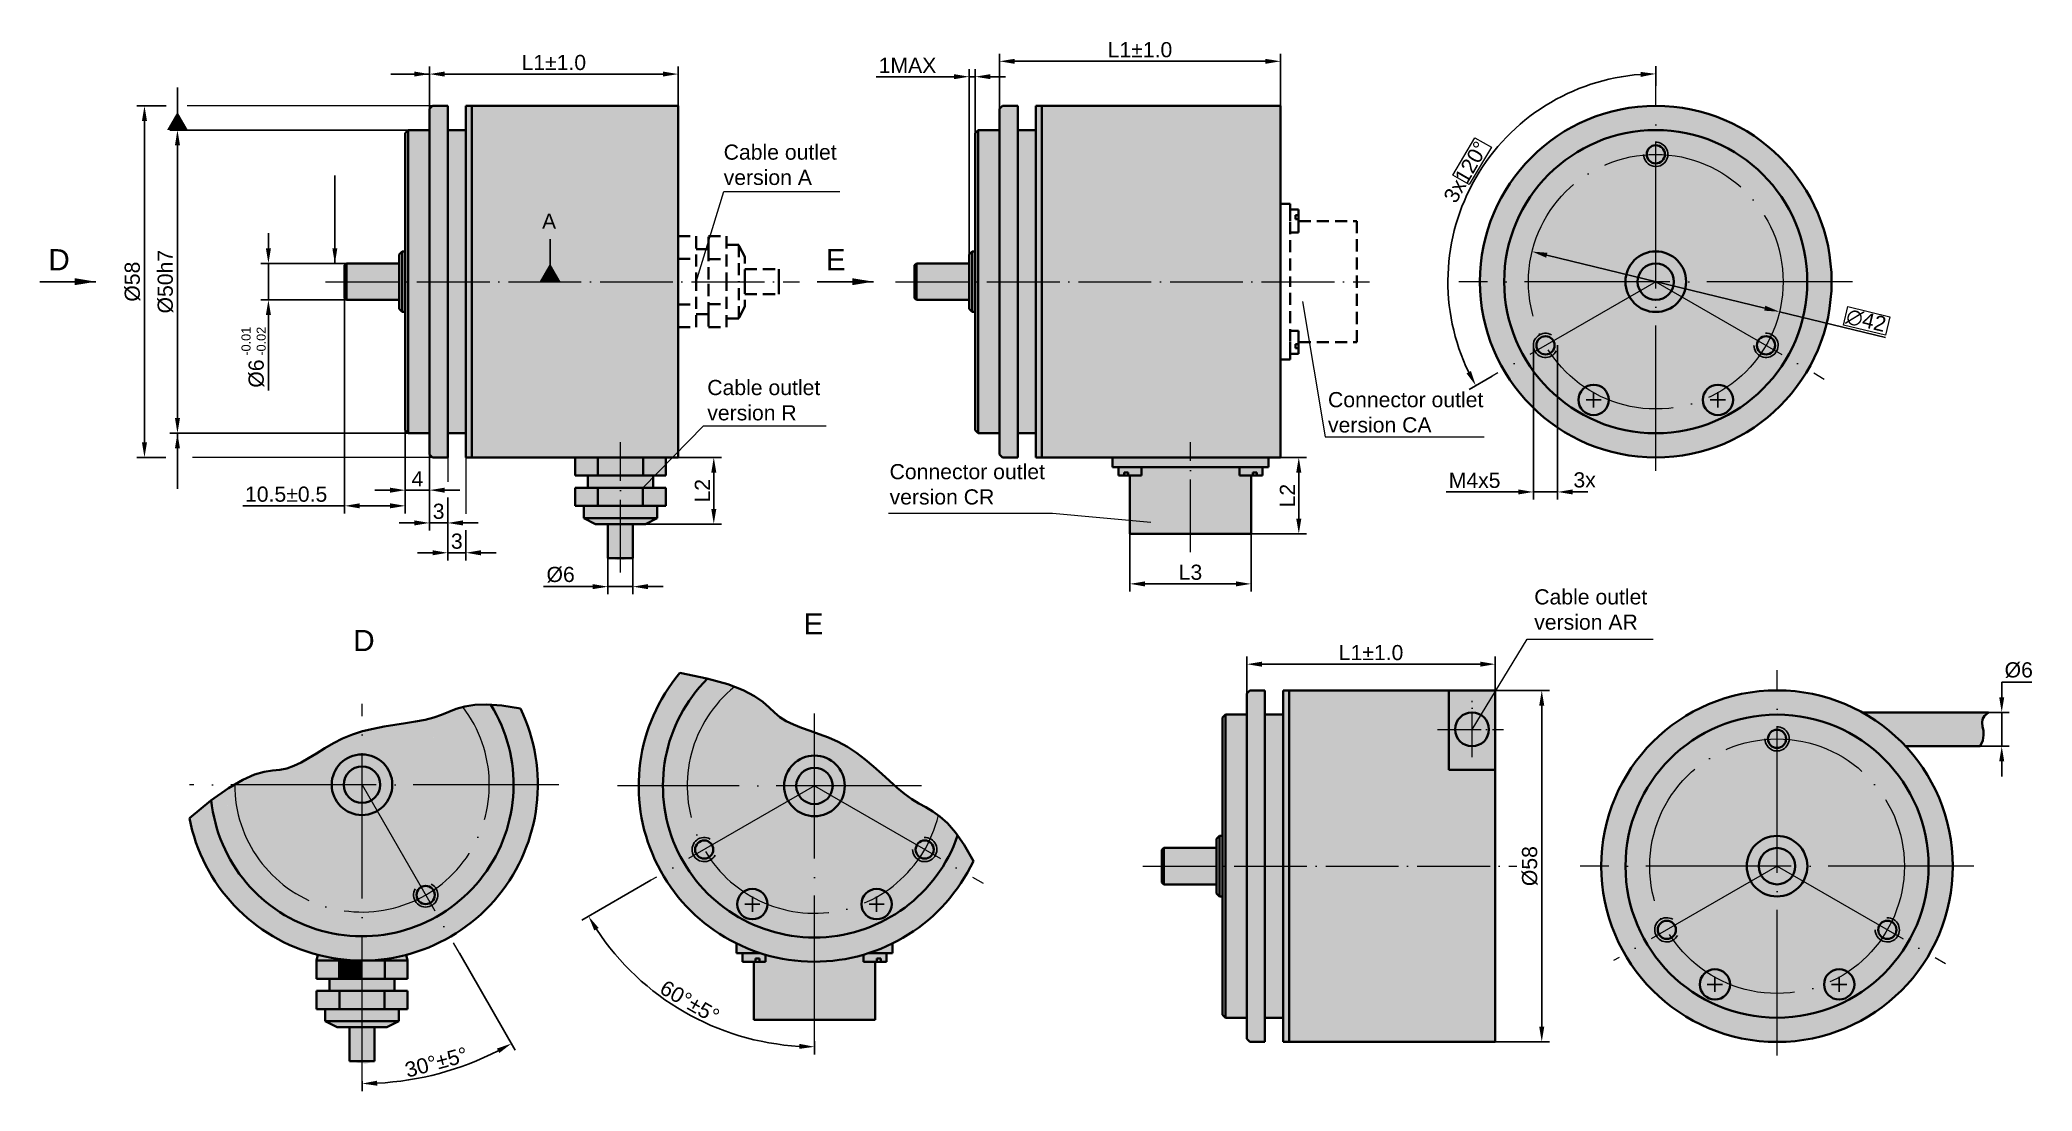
# Model space of a CAD drawing. Header units: millimetres. Extents: x -155 to 174, y 415 to 588.
import ezdxf

# ---------------------------------------------------------------- set-up
doc = ezdxf.new("R2010")
doc.units = ezdxf.units.MM
doc.linetypes.add('ACAD_ISO04W100', pattern=[30, 24, -3, 0, -3])
doc.linetypes.add('JIS_02_2.0', pattern=[3, 2, -1])
for name, color, linetype, lineweight in [('asys', 7, 'ACAD_ISO04W100', 20), ('konturas', 7, 'Continuous', 40), ('matmenys', 7, 'Continuous', 20), ('pl. linija', 7, 'Continuous', 25)]:
    doc.layers.add(name, color=color, linetype=linetype, lineweight=lineweight)
doc.styles.get("Standard").update_dxf_attribs({"font": 'arial.ttf', "height": 2.5})
doc.dimstyles.new('ISO-25', dxfattribs={"dimtxt": 3.5, "dimasz": 4, "dimexe": 1.25, "dimexo": 0, "dimtad": 1, "dimlfac": 0.25, "dimdsep": 46, "dimtxsty": 'Standard', "dimcen": 2.5, "dimadec": 0, "dimazin": 0, "dimtfac": 1, "dimtmove": 0, "dimatfit": 2, "dimfxl": 1.25, "dimarcsym": 0})

msp = doc.modelspace()

# ---------------------------------------------------------------- texts
at = {"layer": 'matmenys', "attachment_point": 1}
for s, width, insert, char_height in [('Cable outlet version A', 24.49086, (-41.996, 570.97), 2.5), ('D', 4.83995, (-153.392, 553.718), 3.5), ('E', 4.83995, (-25.146, 553.718), 3.5), ('Cable outlet version R', 24.49086, (-44.701, 532.139), 2.5), ('Connector outlet version CA', 27.34682, (57.689, 530.142), 2.5), ('Connector outlet version CR', 27.34682, (-14.627, 518.264), 2.5), ('3x', 3.89849, (98.168, 516.902), 2.5), ('Cable outlet version AR', 24.49086, (91.71, 497.607), 2.5), ('E', 4.83995, (-28.811, 493.65), 3.5), ('D', 4.83995, (-103.098, 490.908), 3.5)]:
    msp.add_mtext_dynamic_manual_height_columns(s, width=width, gutter_width=12.5, heights=[0], dxfattribs=dict(at, insert=insert, char_height=char_height))
at = {"layer": 'matmenys', "insert": (-71.959, 559.567), "char_height": 2.5, "attachment_point": 1}
msp.add_mtext('A', dxfattribs=at)
at = {"layer": 'matmenys', "insert": (-121.539, 536.138), "char_height": 1.5, "attachment_point": 1, "rotation": 90}
msp.add_mtext_dynamic_manual_height_columns('-0.01\\P-0.02', width=5.54766, gutter_width=12.5, heights=[0], dxfattribs=at)

# ---------------------------------------------------------------- blocks, each defined once
blk = doc.blocks.new('*D143')
at = {"layer": 'Defpoints', "color": 0, "transparency": 16777216}
for p in [(-90.52, 582.59), (-90.52, 576.85), (-49.52, 577.35)]:
    blk.add_point(p, dxfattribs=at)
at = {"layer": 'matmenys', "color": 0, "lineweight": -2, "transparency": 16777216}
for p, q in [((-90.52, 576.85), (-90.52, 583.84)), ((-52.02, 582.59), (-88.02, 582.59)), ((-49.52, 577.35), (-49.52, 583.84))]:
    blk.add_line(p, q, dxfattribs=at)
at = {"layer": 'matmenys', "color": 0, "transparency": 16777216}
for points in [[(-88.02, 583.01), (-88.02, 582.18), (-90.52, 582.59)], [(-52.02, 583.01), (-52.02, 582.18), (-49.52, 582.59)]]:
    blk.add_solid(points, dxfattribs=at)
at = {"layer": 'matmenys', "color": 0, "transparency": 16777216, "insert": (-70.02, 584.49), "char_height": 2.5, "attachment_point": 5}
blk.add_mtext('L1%%P1.0', dxfattribs=at)
blk = doc.blocks.new('*D144')
at = {"layer": 'Defpoints', "color": 0, "transparency": 16777216}
for p in [(-104.22, 551.35), (-117.09, 545.35), (-104.22, 545.35)]:
    blk.add_point(p, dxfattribs=at)
at = {"layer": 'matmenys', "color": 0, "lineweight": -2, "transparency": 16777216}
for p, q in [((-117.09, 553.85), (-117.09, 556.35)), ((-104.22, 551.35), (-118.34, 551.35)), ((-117.09, 551.35), (-117.09, 545.35)), ((-104.22, 545.35), (-118.34, 545.35)), ((-117.09, 542.85), (-117.09, 530.39))]:
    blk.add_line(p, q, dxfattribs=at)
at = {"layer": 'matmenys', "color": 0, "transparency": 16777216}
for points in [[(-117.51, 553.85), (-116.68, 553.85), (-117.09, 551.35)], [(-117.51, 542.85), (-116.68, 542.85), (-117.09, 545.35)]]:
    blk.add_solid(points, dxfattribs=at)
at = {"layer": 'matmenys', "color": 0, "transparency": 16777216, "insert": (-119.07, 533.19), "char_height": 2.5, "attachment_point": 5, "rotation": 90}
blk.add_mtext('%%C6', dxfattribs=at)
blk = doc.blocks.new('*D145')
at = {"layer": 'Defpoints', "color": 0, "transparency": 16777216}
for p in [(-94.02, 573.35), (-132.1, 523.35), (-94.02, 523.35)]:
    blk.add_point(p, dxfattribs=at)
at = {"layer": 'matmenys', "color": 0, "lineweight": -2, "transparency": 16777216}
for p, q in [((-94.02, 573.35), (-133.35, 573.35)), ((-132.1, 570.85), (-132.1, 525.85)), ((-94.02, 523.35), (-133.35, 523.35))]:
    blk.add_line(p, q, dxfattribs=at)
at = {"layer": 'matmenys', "color": 0, "transparency": 16777216}
for points in [[(-132.51, 570.85), (-131.68, 570.85), (-132.1, 573.35)], [(-132.51, 525.85), (-131.68, 525.85), (-132.1, 523.35)]]:
    blk.add_solid(points, dxfattribs=at)
at = {"layer": 'matmenys', "color": 0, "transparency": 16777216, "insert": (-134.07, 548.35), "char_height": 2.5, "attachment_point": 5, "rotation": 90}
blk.add_mtext('%%C50h7', dxfattribs=at)
blk = doc.blocks.new('*D146')
at = {"layer": 'Defpoints', "color": 0, "transparency": 16777216}
for p in [(-133.98, 577.35), (-137.54, 519.35), (-134.02, 519.35)]:
    blk.add_point(p, dxfattribs=at)
at = {"layer": 'matmenys', "color": 0, "lineweight": -2, "transparency": 16777216}
for p, q in [((-133.98, 577.35), (-138.79, 577.35)), ((-137.54, 574.85), (-137.54, 521.85)), ((-134.02, 519.35), (-138.79, 519.35))]:
    blk.add_line(p, q, dxfattribs=at)
at = {"layer": 'matmenys', "color": 0, "transparency": 16777216}
for points in [[(-137.95, 574.85), (-137.12, 574.85), (-137.54, 577.35)], [(-137.95, 521.85), (-137.12, 521.85), (-137.54, 519.35)]]:
    blk.add_solid(points, dxfattribs=at)
at = {"layer": 'matmenys', "color": 0, "transparency": 16777216, "insert": (-139.51, 548.35), "char_height": 2.5, "attachment_point": 5, "rotation": 90}
blk.add_mtext('%%C58', dxfattribs=at)
blk = doc.blocks.new('*D147')
at = {"layer": 'Defpoints', "color": 0, "transparency": 16777216}
for p in [(-104.52, 545.65), (-94.52, 523.85), (-94.52, 511.37)]:
    blk.add_point(p, dxfattribs=at)
at = {"layer": 'matmenys', "color": 0, "lineweight": -2, "transparency": 16777216}
for p, q in [((-104.52, 545.65), (-104.52, 510.12)), ((-94.52, 523.85), (-94.52, 510.12)), ((-104.52, 511.37), (-121.32, 511.37)), ((-97.02, 511.37), (-102.02, 511.37))]:
    blk.add_line(p, q, dxfattribs=at)
at = {"layer": 'matmenys', "color": 0, "transparency": 16777216}
for points in [[(-102.02, 511.79), (-102.02, 510.96), (-104.52, 511.37)], [(-97.02, 511.79), (-97.02, 510.96), (-94.52, 511.37)]]:
    blk.add_solid(points, dxfattribs=at)
at = {"layer": 'matmenys', "color": 0, "transparency": 16777216, "insert": (-114.17, 513.28), "char_height": 2.5, "attachment_point": 5}
blk.add_mtext('10.5%%P0.5', dxfattribs=at)
blk = doc.blocks.new('*D148')
at = {"layer": 'Defpoints', "color": 0, "transparency": 16777216}
for p in [(-94.52, 523.85), (-90.52, 523.35), (-90.52, 513.96)]:
    blk.add_point(p, dxfattribs=at)
at = {"layer": 'matmenys', "color": 0, "lineweight": -2, "transparency": 16777216}
for p, q in [((-94.52, 523.85), (-94.52, 512.71)), ((-90.52, 523.35), (-90.52, 512.71)), ((-97.02, 513.96), (-99.52, 513.96)), ((-94.52, 513.96), (-90.52, 513.96)), ((-88.02, 513.96), (-85.52, 513.96))]:
    blk.add_line(p, q, dxfattribs=at)
at = {"layer": 'matmenys', "color": 0, "transparency": 16777216}
for points in [[(-97.02, 514.37), (-97.02, 513.54), (-94.52, 513.96)], [(-88.02, 514.37), (-88.02, 513.54), (-90.52, 513.96)]]:
    blk.add_solid(points, dxfattribs=at)
at = {"layer": 'matmenys', "color": 0, "transparency": 16777216, "insert": (-92.52, 515.83), "char_height": 2.5, "attachment_point": 5}
blk.add_mtext('4', dxfattribs=at)
blk = doc.blocks.new('*D149')
at = {"layer": 'Defpoints', "color": 0, "transparency": 16777216}
for p in [(-90.52, 520.4), (-87.52, 512.74), (-87.52, 508.55)]:
    blk.add_point(p, dxfattribs=at)
at = {"layer": 'matmenys', "color": 0, "lineweight": -2, "transparency": 16777216}
for p, q in [((-90.52, 520.4), (-90.52, 507.3)), ((-87.52, 512.74), (-87.52, 507.3)), ((-93.02, 508.55), (-95.52, 508.55)), ((-90.52, 508.55), (-87.52, 508.55)), ((-85.02, 508.55), (-82.52, 508.55))]:
    blk.add_line(p, q, dxfattribs=at)
at = {"layer": 'matmenys', "color": 0, "transparency": 16777216}
for points in [[(-93.02, 508.97), (-93.02, 508.14), (-90.52, 508.55)], [(-85.02, 508.97), (-85.02, 508.14), (-87.52, 508.55)]]:
    blk.add_solid(points, dxfattribs=at)
at = {"layer": 'matmenys', "color": 0, "transparency": 16777216, "insert": (-89.02, 510.46), "char_height": 2.5, "attachment_point": 5}
blk.add_mtext('3', dxfattribs=at)
blk = doc.blocks.new('*D150')
at = {"layer": 'Defpoints', "color": 0, "transparency": 16777216}
for p in [(-87.52, 512.74), (-84.52, 507.37), (-84.52, 503.63)]:
    blk.add_point(p, dxfattribs=at)
at = {"layer": 'matmenys', "color": 0, "lineweight": -2, "transparency": 16777216}
for p, q in [((-87.52, 512.74), (-87.52, 502.38)), ((-84.52, 507.37), (-84.52, 502.38)), ((-90.02, 503.63), (-92.52, 503.63)), ((-87.52, 503.63), (-84.52, 503.63)), ((-82.02, 503.63), (-79.52, 503.63))]:
    blk.add_line(p, q, dxfattribs=at)
at = {"layer": 'matmenys', "color": 0, "transparency": 16777216}
for points in [[(-90.02, 504.05), (-90.02, 503.21), (-87.52, 503.63)], [(-82.02, 504.05), (-82.02, 503.21), (-84.52, 503.63)]]:
    blk.add_solid(points, dxfattribs=at)
at = {"layer": 'matmenys', "color": 0, "transparency": 16777216, "insert": (-86.02, 505.53), "char_height": 2.5, "attachment_point": 5}
blk.add_mtext('3', dxfattribs=at)
blk = doc.blocks.new('*D151')
at = {"layer": 'Defpoints', "color": 0, "transparency": 16777216}
for p in [(-61.08, 502.75), (-56.98, 502.75), (-61.08, 498.04)]:
    blk.add_point(p, dxfattribs=at)
at = {"layer": 'matmenys', "color": 0, "lineweight": -2, "transparency": 16777216}
for p, q in [((-61.08, 502.75), (-61.08, 496.79)), ((-56.98, 502.75), (-56.98, 496.79)), ((-63.58, 498.04), (-71.69, 498.04)), ((-56.98, 498.04), (-61.08, 498.04)), ((-54.48, 498.04), (-51.98, 498.04))]:
    blk.add_line(p, q, dxfattribs=at)
at = {"layer": 'matmenys', "color": 0, "transparency": 16777216}
for points in [[(-63.58, 498.46), (-63.58, 497.63), (-61.08, 498.04)], [(-54.48, 498.46), (-54.48, 497.63), (-56.98, 498.04)]]:
    blk.add_solid(points, dxfattribs=at)
at = {"layer": 'matmenys', "color": 0, "transparency": 16777216, "insert": (-68.89, 500.01), "char_height": 2.5, "attachment_point": 5}
blk.add_mtext('%%C6', dxfattribs=at)
blk = doc.blocks.new('*D152')
at = {"layer": 'Defpoints', "color": 0, "transparency": 16777216}
for p in [(-51.52, 519.36), (-54.92, 508.36), (-43.63, 508.36)]:
    blk.add_point(p, dxfattribs=at)
at = {"layer": 'matmenys', "color": 0, "lineweight": -2, "transparency": 16777216}
for p, q in [((-51.52, 519.36), (-42.38, 519.36)), ((-43.63, 516.86), (-43.63, 510.86)), ((-54.92, 508.36), (-42.38, 508.36))]:
    blk.add_line(p, q, dxfattribs=at)
at = {"layer": 'matmenys', "color": 0, "transparency": 16777216}
for points in [[(-44.04, 516.86), (-43.21, 516.86), (-43.63, 519.36)], [(-44.04, 510.86), (-43.21, 510.86), (-43.63, 508.36)]]:
    blk.add_solid(points, dxfattribs=at)
at = {"layer": 'matmenys', "color": 0, "transparency": 16777216, "insert": (-45.51, 513.86), "char_height": 2.5, "attachment_point": 5, "rotation": 90}
blk.add_mtext('L2', dxfattribs=at)
blk = doc.blocks.new('*D153')
at = {"layer": 'Defpoints', "color": 0, "transparency": 16777216}
for p in [(-0.5, 582.16), (-1.5, 552.85), (-0.5, 552.85)]:
    blk.add_point(p, dxfattribs=at)
at = {"layer": 'matmenys', "color": 0, "lineweight": -2, "transparency": 16777216}
for p, q in [((-4, 582.16), (-16.86, 582.16)), ((-1.5, 552.85), (-1.5, 583.41)), ((-0.5, 582.16), (-1.5, 582.16)), ((-0.5, 552.85), (-0.5, 583.41)), ((2, 582.16), (4.5, 582.16))]:
    blk.add_line(p, q, dxfattribs=at)
at = {"layer": 'matmenys', "color": 0, "transparency": 16777216}
for points in [[(-4, 582.58), (-4, 581.75), (-1.5, 582.16)], [(2, 582.58), (2, 581.75), (-0.5, 582.16)]]:
    blk.add_solid(points, dxfattribs=at)
at = {"layer": 'matmenys', "color": 0, "transparency": 16777216, "insert": (-11.68, 584.04), "char_height": 2.5, "attachment_point": 5}
blk.add_mtext('1MAX', dxfattribs=at)
blk = doc.blocks.new('*D154')
at = {"layer": 'Defpoints', "color": 0, "transparency": 16777216}
for p in [(49.85, 584.7), (3.5, 576.85), (49.85, 577.35)]:
    blk.add_point(p, dxfattribs=at)
at = {"layer": 'matmenys', "color": 0, "lineweight": -2, "transparency": 16777216}
for p, q in [((3.5, 576.85), (3.5, 585.95)), ((49.85, 577.35), (49.85, 585.95)), ((6, 584.7), (47.35, 584.7))]:
    blk.add_line(p, q, dxfattribs=at)
at = {"layer": 'matmenys', "color": 0, "transparency": 16777216}
for points in [[(6, 585.11), (6, 584.28), (3.5, 584.7)], [(47.35, 585.11), (47.35, 584.28), (49.85, 584.7)]]:
    blk.add_solid(points, dxfattribs=at)
at = {"layer": 'matmenys', "color": 0, "transparency": 16777216, "insert": (26.67, 586.6), "char_height": 2.5, "attachment_point": 5}
blk.add_mtext('L1%%P1.0', dxfattribs=at)
blk = doc.blocks.new('*D155')
at = {"layer": 'Defpoints', "color": 0, "transparency": 16777216}
for p in [(25, 506.76), (45, 506.76), (45, 498.5)]:
    blk.add_point(p, dxfattribs=at)
at = {"layer": 'matmenys', "color": 0, "lineweight": -2, "transparency": 16777216}
for p, q in [((25, 506.76), (25, 497.25)), ((45, 506.76), (45, 497.25)), ((27.5, 498.5), (42.5, 498.5))]:
    blk.add_line(p, q, dxfattribs=at)
at = {"layer": 'matmenys', "color": 0, "transparency": 16777216}
for points in [[(27.5, 498.91), (27.5, 498.08), (25, 498.5)], [(42.5, 498.91), (42.5, 498.08), (45, 498.5)]]:
    blk.add_solid(points, dxfattribs=at)
at = {"layer": 'matmenys', "color": 0, "transparency": 16777216, "insert": (35, 500.4), "char_height": 2.5, "attachment_point": 5}
blk.add_mtext('L3', dxfattribs=at)
blk = doc.blocks.new('*D156')
at = {"layer": 'Defpoints', "color": 0, "transparency": 16777216}
for p in [(49.85, 519.36), (52.87, 519.36), (45, 506.76)]:
    blk.add_point(p, dxfattribs=at)
at = {"layer": 'matmenys', "color": 0, "lineweight": -2, "transparency": 16777216}
for p, q in [((49.85, 519.36), (54.12, 519.36)), ((52.87, 509.26), (52.87, 516.86)), ((45, 506.76), (54.12, 506.76))]:
    blk.add_line(p, q, dxfattribs=at)
at = {"layer": 'matmenys', "color": 0, "transparency": 16777216}
for points in [[(52.45, 516.86), (53.29, 516.86), (52.87, 519.36)], [(52.45, 509.26), (53.29, 509.26), (52.87, 506.76)]]:
    blk.add_solid(points, dxfattribs=at)
at = {"layer": 'matmenys', "color": 0, "transparency": 16777216, "insert": (50.99, 513.06), "char_height": 2.5, "attachment_point": 5, "rotation": 90}
blk.add_mtext('L2', dxfattribs=at)
blk = doc.blocks.new('*D157')
at = {"layer": 'Defpoints', "color": 0, "transparency": 16777216}
for p in [(111.75, 580.67), (89.72, 574.61), (111.75, 548.35), (84.77, 532.77), (111.75, 517.14)]:
    blk.add_point(p, dxfattribs=at)
at = {"layer": 'matmenys', "color": 0, "lineweight": -2, "transparency": 16777216}
for p, q in [((111.75, 580.67), (111.75, 583.88)), ((84.77, 532.77), (80.98, 530.58))]:
    blk.add_line(p, q, dxfattribs=at)
blk.add_arc((111.75, 548.35), 34.28, 94.1792, 205.8208, dxfattribs=at)
at = {"layer": 'matmenys', "color": 0, "transparency": 16777216}
for points in [[(109.24, 582.95), (109.27, 582.12), (111.75, 582.63)], [(81.26, 533.61), (80.53, 533.22), (82.07, 531.21)]]:
    blk.add_solid(points, dxfattribs=at)
at = {"layer": 'matmenys', "color": 0, "transparency": 16777216, "insert": (80.42, 566.44), "char_height": 2.5, "attachment_point": 5, "rotation": 60}
blk.add_mtext('3x120°', dxfattribs=at)
blk = doc.blocks.new('*D158')
at = {"layer": 'Defpoints', "color": 0, "transparency": 16777216}
for p in [(91.35, 553.31), (132.16, 543.39)]:
    blk.add_point(p, dxfattribs=at)
at = {"layer": 'matmenys', "color": 0, "lineweight": -2, "transparency": 16777216}
for p, q in [((93.78, 552.72), (129.73, 543.98)), ((132.16, 543.39), (149.64, 539.14))]:
    blk.add_line(p, q, dxfattribs=at)
at = {"layer": 'matmenys', "color": 0, "transparency": 16777216}
for points in [[(93.88, 553.12), (93.68, 552.31), (91.35, 553.31)], [(129.83, 544.38), (129.63, 543.57), (132.16, 543.39)]]:
    blk.add_solid(points, dxfattribs=at)
at = {"layer": 'matmenys', "color": 0, "transparency": 16777216, "insert": (146.45, 541.94), "char_height": 2.5, "attachment_point": 5, "rotation": 346.3358}
blk.add_mtext('∅42', dxfattribs=at)
blk = doc.blocks.new('*D159')
at = {"layer": 'Defpoints', "color": 0, "transparency": 16777216}
for p in [(91.57, 537.85), (95.57, 537.85), (95.57, 513.66)]:
    blk.add_point(p, dxfattribs=at)
at = {"layer": 'matmenys', "color": 0, "lineweight": -2, "transparency": 16777216}
for p, q in [((91.57, 537.85), (91.57, 512.41)), ((95.57, 537.85), (95.57, 512.41)), ((89.07, 513.66), (77.18, 513.66)), ((95.57, 513.66), (91.57, 513.66)), ((98.07, 513.66), (100.57, 513.66))]:
    blk.add_line(p, q, dxfattribs=at)
at = {"layer": 'matmenys', "color": 0, "transparency": 16777216}
for points in [[(89.07, 514.08), (89.07, 513.25), (91.57, 513.66)], [(98.07, 514.08), (98.07, 513.25), (95.57, 513.66)]]:
    blk.add_solid(points, dxfattribs=at)
at = {"layer": 'matmenys', "color": 0, "transparency": 16777216, "insert": (81.87, 515.56), "char_height": 2.5, "attachment_point": 5}
blk.add_mtext('M4x5', dxfattribs=at)
blk = doc.blocks.new('*D160')
at = {"layer": 'Defpoints', "color": 0, "transparency": 16777216}
for p in [(-101.65, 478.72), (-101.65, 465.37), (-85.6, 437.57), (-101.65, 416.48), (-93.09, 416.82)]:
    blk.add_point(p, dxfattribs=at)
at = {"layer": 'matmenys', "color": 0, "lineweight": -2, "transparency": 16777216}
for p, q in [((-85.6, 437.57), (-76.38, 421.59)), ((-101.65, 416.48), (-101.65, 414.82))]:
    blk.add_line(p, q, dxfattribs=at)
blk.add_arc((-101.65, 465.37), 49.3, 272.9059, 297.0941, dxfattribs=at)
at = {"layer": 'matmenys', "color": 0, "transparency": 16777216}
for points in [[(-79.4, 421.85), (-79, 421.12), (-77, 422.68)], [(-99.14, 415.72), (-99.17, 416.55), (-101.65, 416.07)]]:
    blk.add_solid(points, dxfattribs=at)
at = {"layer": 'matmenys', "color": 0, "transparency": 16777216, "insert": (-89.39, 419.59), "char_height": 2.5, "attachment_point": 5, "rotation": 15}
blk.add_mtext('30°%%P5%%D', dxfattribs=at)
blk = doc.blocks.new('*D161')
at = {"layer": 'Defpoints', "color": 0, "transparency": 16777216}
for p in [(-27.02, 477.13), (-27.02, 465.18), (-54, 449.6), (-54.68, 432.21), (-27.02, 423.09)]:
    blk.add_point(p, dxfattribs=at)
at = {"layer": 'matmenys', "color": 0, "lineweight": -2, "transparency": 16777216}
for p, q in [((-54, 449.6), (-65.37, 443.03)), ((-27.02, 423.09), (-27.02, 420.89))]:
    blk.add_line(p, q, dxfattribs=at)
blk.add_arc((-27.02, 465.18), 43.04, 213.3289, 266.6711, dxfattribs=at)
at = {"layer": 'matmenys', "color": 0, "transparency": 16777216}
for points in [[(-63.33, 441.31), (-62.62, 441.75), (-64.29, 443.66)], [(-29.51, 422.63), (-29.53, 421.8), (-27.02, 422.14)]]:
    blk.add_solid(points, dxfattribs=at)
at = {"layer": 'matmenys', "color": 0, "transparency": 16777216, "insert": (-47.59, 429.55), "char_height": 2.5, "attachment_point": 5, "rotation": 330}
blk.add_mtext('60°%%P5%%D', dxfattribs=at)
blk = doc.blocks.new('*D162')
at = {"layer": 'Defpoints', "color": 0, "transparency": 16777216}
for p in [(85.29, 485.25), (44.29, 480.43), (85.29, 480.43)]:
    blk.add_point(p, dxfattribs=at)
at = {"layer": 'matmenys', "color": 0, "lineweight": -2, "transparency": 16777216}
for p, q in [((44.29, 480.43), (44.29, 486.5)), ((85.29, 480.43), (85.29, 486.5)), ((46.79, 485.25), (82.79, 485.25))]:
    blk.add_line(p, q, dxfattribs=at)
at = {"layer": 'matmenys', "color": 0, "transparency": 16777216}
for points in [[(46.79, 485.67), (46.79, 484.84), (44.29, 485.25)], [(82.79, 485.67), (82.79, 484.84), (85.29, 485.25)]]:
    blk.add_solid(points, dxfattribs=at)
at = {"layer": 'matmenys', "color": 0, "transparency": 16777216, "insert": (64.79, 487.15), "char_height": 2.5, "attachment_point": 5}
blk.add_mtext('L1%%P1.0', dxfattribs=at)
blk = doc.blocks.new('*D163')
at = {"layer": 'Defpoints', "color": 0, "transparency": 16777216}
for p in [(85.29, 480.93), (85.29, 422.95), (92.95, 422.95)]:
    blk.add_point(p, dxfattribs=at)
at = {"layer": 'matmenys', "color": 0, "lineweight": -2, "transparency": 16777216}
for p, q in [((85.29, 480.93), (94.2, 480.93)), ((92.95, 478.43), (92.95, 425.45)), ((85.29, 422.95), (94.2, 422.95))]:
    blk.add_line(p, q, dxfattribs=at)
at = {"layer": 'matmenys', "color": 0, "transparency": 16777216}
for points in [[(92.53, 478.43), (93.36, 478.43), (92.95, 480.93)], [(92.53, 425.45), (93.36, 425.45), (92.95, 422.95)]]:
    blk.add_solid(points, dxfattribs=at)
at = {"layer": 'matmenys', "color": 0, "transparency": 16777216, "insert": (90.98, 451.94), "char_height": 2.5, "attachment_point": 5, "rotation": 90}
blk.add_mtext('%%C58', dxfattribs=at)
blk = doc.blocks.new('*D164')
at = {"layer": 'Defpoints', "color": 0, "transparency": 16777216}
for p in [(166.65, 477.3), (165.24, 471.71), (168.82, 471.71)]:
    blk.add_point(p, dxfattribs=at)
at = {"layer": 'matmenys', "color": 0, "lineweight": -2, "transparency": 16777216}
for p, q in [((168.82, 479.8), (168.82, 482.3)), ((168.82, 482.3), (173.81, 482.3)), ((166.65, 477.3), (170.07, 477.3)), ((168.82, 471.71), (168.82, 477.3)), ((165.24, 471.71), (170.07, 471.71)), ((168.82, 469.21), (168.82, 466.71))]:
    blk.add_line(p, q, dxfattribs=at)
at = {"layer": 'matmenys', "color": 0, "transparency": 16777216}
for points in [[(168.41, 479.8), (169.24, 479.8), (168.82, 477.3)], [(168.41, 469.21), (169.24, 469.21), (168.82, 471.71)]]:
    blk.add_solid(points, dxfattribs=at)
at = {"layer": 'matmenys', "color": 0, "transparency": 16777216, "insert": (171.63, 484.27), "char_height": 2.5, "attachment_point": 5}
blk.add_mtext('%%C6', dxfattribs=at)

# ---------------------------------------------------------------- dimensions: what is measured, and where the dimension line sits
at = {"layer": 'matmenys'}
for base, p1, p2, text, override, picture, middle in [((-90.523, 582.593), (-49.523, 577.347), (-90.523, 576.847), 'L1%%P1.0', {"dimtxt": 3, "dimasz": 2.5, "dimlfac": 1, "dimfxl": 0.18}, '*D143', (-70.023, 582.593)), ((-0.5, 582.165), (-1.5, 552.847), (-0.5, 552.847), '<>MAX', {"dimtxt": 2.5, "dimasz": 2.5, "dimlfac": 1, "dimfxl": 0.18}, '*D153', (-11.679, 582.165)), ((-94.523, 511.374), (-104.523, 545.647), (-94.523, 523.847), '10.5%%P0.5', {"dimtxt": 2.5, "dimasz": 2.5, "dimlfac": 1, "dimfxl": 0.18}, '*D147', (-114.172, 511.374)), ((95.568, 513.662), (91.568, 537.847), (95.568, 537.847), 'M4x5', {"dimtxt": 2.5, "dimasz": 2.5, "dimtoh": 1, "dimlfac": 1, "dimfxl": 0.18}, '*D159', (81.872, 513.662))]:
    dim = msp.add_linear_dim(base=base, p1=p1, p2=p2, text=text, dimstyle='ISO-25', override=override, dxfattribs=at)
    dim.commit()
    dim.dimension.update_dxf_attribs({"geometry": picture, "text_midpoint": middle, "dimtype": 160})
for base, p1, p2, text, override, picture, middle in [((49.849, 584.697), (3.5, 576.847), (49.849, 577.347), 'L1%%P1.0', {"dimtxt": 2.5, "dimasz": 2.5, "dimlfac": 1, "dimfxl": 0.18}, '*D154', (26.675, 586.599)), ((45.004, 498.495), (25.004, 506.758), (45.004, 506.758), 'L3', {"dimtxt": 2.5, "dimasz": 2.5, "dimlfac": 1, "dimfxl": 0.18}, '*D155', (35.004, 500.398)), ((-61.083, 498.043), (-56.981, 502.752), (-61.083, 502.752), '%%C6', {"dimtxt": 2.5, "dimasz": 2.5, "dimlfac": 1, "dimfxl": 0.18}, '*D151', (-68.886, 500.015)), ((85.29, 485.252), (44.29, 480.433), (85.29, 480.433), 'L1%%P1.0', {"dimtxt": 2.5, "dimasz": 2.5, "dimtoh": 1, "dimlfac": 1, "dimfxl": 0.18}, '*D162', (64.79, 487.154))]:
    dim = msp.add_linear_dim(base=base, p1=p1, p2=p2, text=text, dimstyle='ISO-25', override=override, dxfattribs=at)
    dim.commit()
    dim.dimension.update_dxf_attribs({"geometry": picture, "text_midpoint": middle})
for base, line1, line2, text, override, picture, middle in [((89.718, 574.609), ((111.754, 548.347), (84.774, 532.77)), ((111.754, 517.143), (111.754, 580.668)), '3x<>', {"dimtxt": 2.5, "dimasz": 2.5, "dimlfac": 1, "dimfxl": 0.18}, '*D157', (80.418, 566.44)), ((-93.093, 416.821), ((-101.654, 465.371), (-85.601, 437.566)), ((-101.654, 416.484), (-101.654, 478.722)), '<>%%P5%%D', {"dimtxt": 2.5, "dimasz": 2.5, "dimtoh": 1, "dimlfac": 1, "dimfxl": 0.18}, '*D160', (-89.387, 419.59)), ((-54.681, 432.209), ((-27.018, 465.176), (-53.999, 449.598)), ((-27.018, 423.088), (-27.018, 477.125)), '<>%%P5%%D', {"dimtxt": 2.5, "dimasz": 2.5, "dimtoh": 1, "dimlfac": 1, "dimfxl": 0.18}, '*D161', (-47.586, 429.553))]:
    dim = msp.add_angular_dim_2l(base=base, line1=line1, line2=line2, text=text, dimstyle='ISO-25', override=override, dxfattribs=at)
    dim.commit()
    dim.dimension.update_dxf_attribs({"geometry": picture, "text_midpoint": middle})
for base, p1, p2, text, override, picture, middle in [((-137.538, 519.347), (-133.982, 577.347), (-134.017, 519.347), '%%C<>', {"dimtxt": 2.5, "dimasz": 2.5, "dimlfac": 1, "dimfxl": 0.18}, '*D146', (-139.509, 548.347)), ((-132.097, 523.347), (-94.023, 573.347), (-94.023, 523.347), '%%C<>h7', {"dimtxt": 2.5, "dimasz": 2.5, "dimlfac": 1, "dimfxl": 0.18}, '*D145', (-134.069, 548.347)), ((-43.625, 508.362), (-51.519, 519.362), (-54.917, 508.362), 'L2', {"dimtxt": 2.5, "dimasz": 2.5, "dimlfac": 1, "dimfxl": 0.18}, '*D152', (-45.505, 513.862)), ((52.871, 519.362), (45.004, 506.758), (49.849, 519.362), 'L2', {"dimtxt": 2.5, "dimasz": 2.5, "dimlfac": 1, "dimfxl": 0.18}, '*D156', (50.99, 513.06)), ((92.947, 422.948), (85.29, 480.933), (85.29, 422.948), '%%C58', {"dimtxt": 2.5, "dimasz": 2.5, "dimtoh": 1, "dimlfac": 1, "dimfxl": 0.18}, '*D163', (90.976, 451.941))]:
    dim = msp.add_linear_dim(base=base, p1=p1, p2=p2, angle=90, text=text, dimstyle='ISO-25', override=override, dxfattribs=at)
    dim.commit()
    dim.dimension.update_dxf_attribs({"geometry": picture, "text_midpoint": middle})
for base, p1, p2, text, override, picture, middle in [((-117.094, 545.347), (-104.223, 551.347), (-104.223, 545.347), '%%C<>', {"dimtxt": 2.5, "dimasz": 2.5, "dimlfac": 1, "dimfxl": 0.18}, '*D144', (-117.094, 533.189)), ((168.825, 471.705), (166.645, 477.302), (165.241, 471.705), '%%C6', {"dimtxt": 2.5, "dimasz": 2.5, "dimtoh": 1, "dimlfac": 1, "dimfxl": 0.18}, '*D164', (171.628, 482.302))]:
    dim = msp.add_linear_dim(base=base, p1=p1, p2=p2, angle=90, text=text, dimstyle='ISO-25', override=override, dxfattribs=at)
    dim.commit()
    dim.dimension.update_dxf_attribs({"geometry": picture, "text_midpoint": middle, "dimtype": 160})
dim = msp.add_diameter_dim_2p(p1=(91.349, 553.308), p2=(132.16, 543.386), dimstyle='ISO-25', override={"dimtxt": 2.5, "dimasz": 2.5, "dimlfac": 1, "dimfxl": 0.18}, dxfattribs=at)
dim.commit()
dim.dimension.update_dxf_attribs({"geometry": '*D158', "text_midpoint": (145.98, 540.027), "dimtype": 163})
for base, p1, p2, picture, middle in [((-90.523, 513.958), (-94.523, 523.847), (-90.523, 523.347), '*D148', (-92.523, 513.958)), ((-87.523, 508.553), (-90.523, 520.4), (-87.523, 512.735), '*D149', (-89.023, 508.553)), ((-84.523, 503.629), (-87.523, 512.735), (-84.523, 507.366), '*D150', (-86.023, 503.629))]:
    dim = msp.add_linear_dim(base=base, p1=p1, p2=p2, dimstyle='ISO-25', override={"dimtxt": 2.5, "dimasz": 2.5, "dimlfac": 1, "dimfxl": 0.18}, dxfattribs=at)
    dim.commit()
    dim.dimension.update_dxf_attribs({"geometry": picture, "text_midpoint": middle, "dimtype": 160})

# ---------------------------------------------------------------- hatches: boundary and pattern name
at = {"layer": 'matmenys', "true_color": 0xebecec}
h = msp.add_hatch(color=7, dxfattribs=at)
h.dxf.hatch_style = 1
h.paths.add_polyline_path([(-90.523, 573.347), (-94.023, 573.347), (-94.023, 548.347), (-90.523, 548.347)])
h.paths.add_polyline_path([(-90.523, 548.347), (-94.023, 548.347), (-94.023, 523.347), (-90.523, 523.347)])
h.paths.add_polyline_path([(-87.523, 548.347), (-90.523, 548.347), (-90.523, 523.347), (-90.523, 519.847), (-90.023, 519.347), (-87.523, 519.347), (-87.523, 523.347)])
h.paths.add_polyline_path([(-87.523, 577.347), (-90.023, 577.347), (-90.523, 576.847), (-90.523, 548.347), (-87.523, 548.347)])
h.paths.add_polyline_path([(-84.523, 573.347), (-87.523, 573.347), (-87.523, 548.347), (-84.523, 548.347)])
h.paths.add_polyline_path([(-84.523, 548.347), (-87.523, 548.347), (-87.523, 523.347), (-84.523, 523.347)])
h.paths.add_polyline_path([(-83.523, 577.347), (-84.523, 577.347), (-84.523, 548.347), (-83.523, 548.347)])
h.paths.add_polyline_path([(-83.523, 548.347), (-84.523, 548.347), (-84.523, 523.347), (-84.523, 519.347), (-83.523, 519.347)])
at = {"layer": 'matmenys', "true_color": 0xd9dada}
h = msp.add_hatch(color=254, dxfattribs=at)
h.dxf.hatch_style = 1
h.paths.add_polyline_path([(-49.523, 577.347), (-83.523, 577.347), (-83.523, 548.347), (-49.523, 548.347), (-49.523, 555.847)])
h.paths.add_polyline_path([(-49.523, 548.347), (-83.523, 548.347), (-83.523, 519.347), (-66.519, 519.355), (-66.519, 519.362), (-59.019, 519.362), (-50.432, 519.362), (-49.523, 520.294)])
at = {"layer": 'matmenys', "true_color": 0xebecec}
h = msp.add_hatch(color=7, dxfattribs=at)
h.dxf.hatch_style = 1
h.paths.add_polyline_path([(3.5, 573.347), (0, 573.347), (0, 548.347), (3.5, 548.347)])
h.paths.add_polyline_path([(3.5, 548.347), (0, 548.347), (0, 523.347), (3.5, 523.347)])
h.paths.add_polyline_path([(6.5, 548.347), (3.5, 548.347), (3.5, 523.347), (3.5, 519.847), (4, 519.347), (6.5, 519.347), (6.5, 523.347)])
h.paths.add_polyline_path([(6.5, 577.347), (4, 577.347), (3.5, 576.847), (3.5, 548.347), (6.5, 548.347)])
h.paths.add_polyline_path([(9.5, 573.347), (6.5, 573.347), (6.5, 548.347), (9.5, 548.347)])
h.paths.add_polyline_path([(9.5, 548.347), (6.5, 548.347), (6.5, 523.347), (9.5, 523.347)])
h.paths.add_polyline_path([(10.5, 548.347), (9.5, 548.347), (9.5, 523.347), (9.5, 519.347), (10.5, 519.347)])
h.paths.add_polyline_path([(10.5, 577.347), (9.5, 577.347), (9.5, 548.347), (10.5, 548.347)])
at = {"layer": 'matmenys', "true_color": 0xd9dada}
h = msp.add_hatch(color=254, dxfattribs=at)
h.dxf.hatch_style = 1
h.paths.add_polyline_path([(49.849, 577.347), (10.5, 577.347), (10.5, 548.347), (49.849, 548.347)])
h.paths.add_polyline_path([(49.849, 548.347), (10.5, 548.347), (10.5, 519.347), (49.849, 519.362)])
at = {"layer": 'matmenys', "true_color": 0xebecec}
h = msp.add_hatch(color=7, dxfattribs=at)
h.dxf.hatch_style = 1
edge = h.paths.add_edge_path()
edge.add_arc((111.754, 548.347), 29, 0, 360)
h = msp.add_hatch(color=7, dxfattribs=at)
h.dxf.hatch_style = 1
h.paths.add_polyline_path([(-104.223, 551.347), (-104.523, 551.047), (-104.523, 548.347), (-104.223, 548.347)])
h.paths.add_polyline_path([(-104.223, 548.347), (-104.523, 548.347), (-104.523, 545.647), (-104.223, 545.347)])
h.paths.add_polyline_path([(-95.523, 548.347), (-104.223, 548.347), (-104.223, 545.347), (-95.523, 545.347)])
h.paths.add_polyline_path([(-95.523, 551.347), (-104.223, 551.347), (-104.223, 548.347), (-95.523, 548.347)])
h.paths.add_polyline_path([(-95.023, 553.347), (-95.523, 552.847), (-95.523, 548.347), (-95.023, 548.347)])
h.paths.add_polyline_path([(-94.523, 553.347), (-95.023, 553.347), (-95.023, 548.347), (-94.523, 548.347)])
h.paths.add_polyline_path([(-95.023, 548.347), (-95.523, 548.347), (-95.523, 545.347), (-95.523, 543.847), (-95.023, 543.347)])
h.paths.add_polyline_path([(-94.523, 548.347), (-95.023, 548.347), (-95.023, 543.347), (-94.523, 543.347)])
h.paths.add_polyline_path([(-94.023, 548.347), (-94.523, 548.347), (-94.523, 543.347), (-94.523, 523.847), (-94.023, 523.347)])
h.paths.add_polyline_path([(-94.023, 573.347), (-94.523, 572.847), (-94.523, 548.347), (-94.023, 548.347)])
h = msp.add_hatch(color=7, dxfattribs=at)
h.dxf.hatch_style = 1
h.paths.add_polyline_path([(-1.5, 551.347), (-10.2, 551.347), (-10.2, 548.347), (-1.5, 548.347)])
h.paths.add_polyline_path([(-1.5, 548.347), (-10.2, 548.347), (-10.2, 545.347), (-1.5, 545.347)])
h.paths.add_polyline_path([(-10.2, 551.347), (-10.5, 551.047), (-10.5, 548.347), (-10.2, 548.347)])
h.paths.add_polyline_path([(-10.2, 548.347), (-10.5, 548.347), (-10.5, 545.647), (-10.2, 545.347)])
h.paths.add_polyline_path([(-1, 553.347), (-1.5, 552.847), (-1.5, 548.347), (-1, 548.347)])
h.paths.add_polyline_path([(-0.5, 553.347), (-1, 553.347), (-1, 548.347), (-0.5, 548.347)])
h.paths.add_polyline_path([(-1, 548.347), (-1.5, 548.347), (-1.5, 545.347), (-1.5, 543.847), (-1, 543.347)])
h.paths.add_polyline_path([(-0.5, 548.347), (-1, 548.347), (-1, 543.347), (-0.5, 543.347)])
h.paths.add_polyline_path([(0, 573.347), (-0.5, 572.847), (-0.5, 548.347), (0, 548.347)])
h.paths.add_polyline_path([(0, 548.347), (-0.5, 548.347), (-0.5, 543.347), (-0.5, 523.847), (0, 523.347)])
h = msp.add_hatch(color=7, dxfattribs=at)
h.dxf.hatch_style = 1
h.paths.add_polyline_path([(-62.769, 519.356), (-66.519, 519.355), (-66.519, 516.362), (-62.769, 516.362)])
h.paths.add_polyline_path([(-59.019, 519.358), (-62.769, 519.356), (-62.769, 516.362), (-59.019, 516.362)])
h.paths.add_polyline_path([(-55.269, 519.36), (-59.019, 519.358), (-59.019, 516.362), (-55.269, 516.362)])
h.paths.add_polyline_path([(-51.519, 518.248), (-51.519, 519.361), (-55.269, 519.36), (-55.269, 516.362), (-53.359, 516.362)])
h.paths.add_polyline_path([(-51.519, 518.248), (-53.359, 516.362), (-51.519, 516.362)], flags=17)
h.paths.add_polyline_path([(-53.641, 516.073), (-55.31, 514.362), (-53.641, 514.362)], flags=17)
h.paths.add_polyline_path([(-53.641, 516.073), (-53.641, 516.362), (-55.269, 516.362), (-59.019, 516.362), (-59.019, 514.362), (-55.31, 514.362)])
h.paths.add_polyline_path([(-59.019, 516.362), (-62.769, 516.362), (-64.397, 516.362), (-64.397, 514.362), (-59.019, 514.362)])
h.paths.add_polyline_path([(-62.728, 514.362), (-64.397, 514.362), (-66.519, 514.362), (-66.519, 511.362), (-62.728, 511.362)])
h.paths.add_polyline_path([(-59.019, 514.362), (-62.728, 514.362), (-62.728, 511.362), (-59.019, 511.362)])
h.paths.add_polyline_path([(-55.31, 514.362), (-59.019, 514.362), (-59.019, 511.362), (-55.31, 511.362)])
h.paths.add_polyline_path([(-51.519, 514.362), (-53.641, 514.362), (-55.31, 514.362), (-55.31, 511.362), (-51.519, 511.362)])
h.paths.add_polyline_path([(-52.953, 511.362), (-55.31, 511.362), (-59.019, 511.362), (-59.019, 509.362), (-52.953, 509.362)])
h.paths.add_polyline_path([(-52.953, 509.362), (-59.019, 509.362), (-59.019, 508.362), (-54.917, 508.362)])
h.paths.add_polyline_path([(-59.019, 509.362), (-65.084, 509.362), (-63.121, 508.362), (-59.019, 508.362)])
h.paths.add_polyline_path([(-59.019, 511.362), (-62.728, 511.362), (-65.084, 511.362), (-65.084, 509.362), (-59.019, 509.362)])
edge = h.paths.add_edge_path()
edge.add_line((-59.019, 508.362), (-61.083, 508.362))
edge.add_line((-61.083, 508.362), (-61.083, 502.752))
edge.add_spline(control_points=[(-61.083, 502.752), (-60.399, 502.752), (-59.032, 502.069), (-59.032, 502.752)], knot_values=[0, 0, 0, 0, 2.0509292, 2.0509292, 2.0509292, 2.0509292], degree=3, periodic=0)
edge.add_spline(control_points=[(-59.032, 502.752), (-59.032, 502.713), (-59.027, 502.678), (-59.019, 502.648)], knot_values=[1.9333585, 1.9333585, 1.9333585, 1.9333585, 2.0509292, 2.0509292, 2.0509292, 2.0509292], degree=3, periodic=0)
edge.add_line((-59.019, 502.648), (-59.019, 508.362))
edge = h.paths.add_edge_path()
edge.add_line((-56.981, 508.362), (-59.019, 508.362))
edge.add_line((-59.019, 508.362), (-59.019, 502.648))
edge.add_spline(control_points=[(-59.019, 502.648), (-58.877, 502.145), (-57.625, 502.752), (-56.981, 502.752)], knot_values=[0, 0, 0, 0, 1.9333585, 1.9333585, 1.9333585, 1.9333585], degree=3, periodic=0)
edge.add_line((-56.981, 502.752), (-56.981, 508.362))
h = msp.add_hatch(color=7, dxfattribs=at)
h.dxf.hatch_style = 1
h.paths.add_polyline_path([(35.004, 517.758), (23.104, 517.758), (23.104, 516.358), (24.054, 516.358), (24.054, 516.869), (24.719, 516.869), (24.719, 516.358), (25.004, 516.358), (25.004, 506.758), (35.004, 506.758)])
h.paths.add_polyline_path([(45.004, 516.358), (45.289, 516.358), (45.289, 516.869), (45.954, 516.869), (45.954, 516.358), (46.904, 516.358), (46.904, 517.758), (35.004, 517.758), (35.004, 506.758), (45.004, 506.758)])
h.paths.add_polyline_path([(35.004, 519.357), (22.159, 519.352), (22.159, 517.758), (35.004, 517.758)])
h.paths.add_polyline_path([(47.849, 519.361), (35.004, 519.357), (35.004, 517.758), (46.904, 517.758), (47.849, 517.758)])
h = msp.add_hatch(color=7, dxfattribs=at)
h.dxf.hatch_style = 1
h.paths.add_polyline_path([(24.719, 516.869), (24.054, 516.869), (24.054, 516.358), (24.719, 516.358)])
h.paths.add_polyline_path([(45.954, 516.869), (45.289, 516.869), (45.289, 516.358), (45.954, 516.358)])
h = msp.add_hatch(color=7, dxfattribs=at)
h.dxf.hatch_style = 1
edge = h.paths.add_edge_path()
edge.add_arc((-27.018, 465.176), 29, 139.96645, 334.66512)
edge.add_line((-0.808, 452.766), (-2.346, 455.452))
edge.add_line((-2.346, 455.452), (-3.762, 457.496))
edge.add_line((-3.762, 457.496), (-5.079, 459.017))
edge.add_line((-5.079, 459.017), (-6.319, 460.136))
edge.add_line((-6.319, 460.136), (-7.504, 460.971))
edge.add_line((-7.504, 460.971), (-8.657, 461.643))
edge.add_line((-8.657, 461.643), (-9.8, 462.271))
edge.add_line((-9.8, 462.271), (-10.956, 462.975))
edge.add_line((-10.956, 462.975), (-12.142, 463.846))
edge.add_line((-12.142, 463.846), (-13.366, 464.868))
edge.add_line((-13.366, 464.868), (-14.628, 465.995))
edge.add_line((-14.628, 465.995), (-15.932, 467.181))
edge.add_line((-15.932, 467.181), (-17.278, 468.383))
edge.add_line((-17.278, 468.383), (-18.669, 469.554))
edge.add_line((-18.669, 469.554), (-20.107, 470.649))
edge.add_line((-20.107, 470.649), (-21.594, 471.623))
edge.add_line((-21.594, 471.623), (-23.127, 472.445))
edge.add_line((-23.127, 472.445), (-24.681, 473.136))
edge.add_line((-24.681, 473.136), (-26.225, 473.732))
edge.add_line((-26.225, 473.732), (-27.729, 474.267))
edge.add_line((-27.729, 474.267), (-29.163, 474.778))
edge.add_line((-29.163, 474.778), (-30.496, 475.298))
edge.add_line((-30.496, 475.298), (-31.699, 475.865))
edge.add_line((-31.699, 475.865), (-32.74, 476.513))
edge.add_line((-32.74, 476.513), (-33.624, 477.266))
edge.add_line((-33.624, 477.266), (-34.492, 478.113))
edge.add_line((-34.492, 478.113), (-35.52, 479.029))
edge.add_line((-35.52, 479.029), (-36.885, 479.991))
edge.add_line((-36.885, 479.991), (-38.761, 480.976))
edge.add_line((-38.761, 480.976), (-41.326, 481.959))
edge.add_line((-41.326, 481.959), (-44.755, 482.918))
edge.add_line((-44.755, 482.918), (-49.223, 483.83))
h = msp.add_hatch(color=7, dxfattribs=at)
h.dxf.hatch_style = 1
h.paths.add_polyline_path([(44.29, 476.933), (40.79, 476.933), (40.79, 451.933), (44.29, 451.933)])
h.paths.add_polyline_path([(44.29, 451.933), (40.79, 451.933), (40.79, 426.933), (44.29, 426.933)])
h.paths.add_polyline_path([(47.29, 451.933), (44.29, 451.933), (44.29, 426.933), (44.29, 423.433), (44.79, 422.933), (47.29, 422.933), (47.29, 426.933)])
h.paths.add_polyline_path([(47.29, 480.933), (44.79, 480.933), (44.29, 480.433), (44.29, 451.933), (47.29, 451.933)])
h.paths.add_polyline_path([(50.29, 476.933), (47.29, 476.933), (47.29, 451.933), (50.29, 451.933)])
h.paths.add_polyline_path([(50.29, 451.933), (47.29, 451.933), (47.29, 426.933), (50.29, 426.933)])
h.paths.add_polyline_path([(51.29, 451.933), (50.29, 451.933), (50.29, 426.933), (50.29, 422.933), (51.29, 422.933)])
h.paths.add_polyline_path([(51.29, 480.933), (50.29, 480.933), (50.29, 451.933), (51.29, 451.933)])
at = {"layer": 'matmenys', "true_color": 0xd9dada}
h = msp.add_hatch(color=254, dxfattribs=at)
h.dxf.hatch_style = 1
h.paths.add_polyline_path([(85.29, 467.819), (77.627, 467.819), (77.627, 480.933), (51.29, 480.933), (51.29, 451.933), (85.29, 451.933)])
h.paths.add_polyline_path([(85.29, 451.933), (51.29, 451.933), (51.29, 422.933), (85.29, 422.948)])
h.paths.add_polyline_path([(85.29, 474.503), (84.241, 474.503, -1), (78.645, 474.503), (77.627, 474.503), (77.627, 467.819), (85.29, 467.819)], flags=17)
h.paths.add_polyline_path([(84.241, 474.503), (81.443, 474.503), (81.443, 471.705, 0.4142136)], flags=16)
h.paths.add_polyline_path([(81.443, 474.503), (78.645, 474.503, 0.4142136), (81.443, 471.705)], flags=16)
h.paths.add_polyline_path([(81.443, 477.302, 0.4142136), (78.645, 474.503), (81.443, 474.503)], flags=16)
h.paths.add_polyline_path([(82.906, 476.889), (81.443, 474.503), (84.241, 474.503, 0.2608049)], flags=16)
h.paths.add_polyline_path([(82.906, 476.889, 0.1384518), (81.443, 477.302), (81.443, 474.503)], flags=16)
h.paths.add_polyline_path([(85.29, 480.774), (85.29, 480.933), (77.627, 480.933), (77.627, 474.503), (78.645, 474.503, -0.4142136), (81.443, 477.302, -0.1384518), (82.906, 476.889)], flags=17)
h = msp.add_hatch(color=254, dxfattribs=at)
h.dxf.hatch_style = 1
h.paths.add_polyline_path([(85.29, 480.774), (82.906, 476.889, -0.2608049), (84.241, 474.503), (85.29, 474.503)])
at = {"layer": 'matmenys', "true_color": 0xebecec}
h = msp.add_hatch(color=7, dxfattribs=at)
h.dxf.hatch_style = 1
edge = h.paths.add_edge_path()
edge.add_arc((131.76, 451.933), 29, 0, 360)
h = msp.add_hatch(color=7, dxfattribs=at)
h.dxf.hatch_style = 1
edge = h.paths.add_edge_path()
edge.add_line((-130.126, 459.864), (-126.605, 462.762))
edge.add_line((-126.605, 462.762), (-123.701, 464.821))
edge.add_line((-123.701, 464.821), (-121.322, 466.195))
edge.add_line((-121.322, 466.195), (-119.376, 467.033))
edge.add_line((-119.376, 467.033), (-117.769, 467.487))
edge.add_line((-117.769, 467.487), (-116.41, 467.71))
edge.add_line((-116.41, 467.71), (-115.206, 467.851))
edge.add_line((-115.206, 467.851), (-114.064, 468.063))
edge.add_line((-114.064, 468.063), (-112.905, 468.464))
edge.add_line((-112.905, 468.464), (-111.708, 469.042))
edge.add_line((-111.708, 469.042), (-110.464, 469.75))
edge.add_line((-110.464, 469.75), (-109.164, 470.542))
edge.add_line((-109.164, 470.542), (-107.801, 471.374))
edge.add_line((-107.801, 471.374), (-106.366, 472.198))
edge.add_line((-106.366, 472.198), (-104.851, 472.97))
edge.add_line((-104.851, 472.97), (-103.248, 473.644))
edge.add_line((-103.248, 473.644), (-101.554, 474.186))
edge.add_line((-101.554, 474.186), (-99.798, 474.614))
edge.add_line((-99.798, 474.614), (-98.013, 474.957))
edge.add_line((-98.013, 474.957), (-96.232, 475.247))
edge.add_line((-96.232, 475.247), (-94.489, 475.512))
edge.add_line((-94.489, 475.512), (-92.819, 475.784))
edge.add_line((-92.819, 475.784), (-91.255, 476.091))
edge.add_line((-91.255, 476.091), (-89.831, 476.464))
edge.add_line((-89.831, 476.464), (-88.556, 476.919))
edge.add_line((-88.556, 476.919), (-87.349, 477.412))
edge.add_line((-87.349, 477.412), (-86.101, 477.885))
edge.add_line((-86.101, 477.885), (-84.706, 478.28))
edge.add_line((-84.706, 478.28), (-83.056, 478.539))
edge.add_line((-83.056, 478.539), (-81.045, 478.604))
edge.add_line((-81.045, 478.604), (-78.565, 478.418))
edge.add_line((-78.565, 478.418), (-75.51, 477.922))
edge.add_arc((-101.654, 465.371), 29, -169.05366, 25.64501, ccw=False)
h = msp.add_hatch(color=7, dxfattribs=at)
h.dxf.hatch_style = 1
h.paths.add_polyline_path([(30.59, 451.933), (30.29, 451.933), (30.29, 449.233), (30.59, 448.933)])
h.paths.add_polyline_path([(30.59, 454.933), (30.29, 454.633), (30.29, 451.933), (30.59, 451.933)])
h.paths.add_polyline_path([(39.29, 454.933), (30.59, 454.933), (30.59, 451.933), (39.29, 451.933)])
h.paths.add_polyline_path([(39.29, 451.933), (30.59, 451.933), (30.59, 448.933), (39.29, 448.933)])
h.paths.add_polyline_path([(39.79, 456.933), (39.29, 456.433), (39.29, 451.933), (39.79, 451.933)])
h.paths.add_polyline_path([(39.79, 451.933), (39.29, 451.933), (39.29, 448.933), (39.29, 447.433), (39.79, 446.933)])
h.paths.add_polyline_path([(40.29, 456.933), (39.79, 456.933), (39.79, 451.933), (40.29, 451.933)])
h.paths.add_polyline_path([(40.29, 451.933), (39.79, 451.933), (39.79, 446.933), (40.29, 446.933)])
h.paths.add_polyline_path([(40.79, 476.933), (40.29, 476.433), (40.29, 451.933), (40.79, 451.933)])
h.paths.add_polyline_path([(40.79, 451.933), (40.29, 451.933), (40.29, 427.433), (40.79, 426.933)])
at = {"layer": 'matmenys', "true_color": 0xd9dada}
h = msp.add_hatch(color=254, dxfattribs=at)
h.dxf.hatch_style = 1
h.paths.add_polyline_path([(165.796, 474.285), (165.671, 474.968), (165.58, 475.592), (165.637, 476.177), (165.954, 476.741), (166.645, 477.302), (145.812, 477.302, -0.0788504), (152.975, 471.705), (165.241, 471.705), (165.694, 472.673), (165.841, 473.526)])
at = {"layer": 'matmenys', "true_color": 0xebecec}
h = msp.add_hatch(color=7, dxfattribs=at)
h.dxf.hatch_style = 1
h.paths.add_polyline_path([(-94.154, 436.371), (-97.904, 436.371), (-97.904, 433.371), (-94.154, 433.371)])
h.paths.add_polyline_path([(-94.393, 437.294, -0.0633535), (-101.654, 436.371), (-94.154, 436.371)])
h.paths.add_polyline_path([(-97.904, 436.371), (-101.654, 436.371), (-101.654, 433.371), (-97.904, 433.371)])
h.paths.add_polyline_path([(-105.404, 436.371), (-109.154, 436.371), (-109.154, 433.371), (-105.404, 433.371)])
h.paths.add_polyline_path([(-108.915, 437.294), (-109.154, 436.371), (-105.404, 436.371), (-101.654, 436.371, -0.0633535)])
h.paths.add_polyline_path([(-101.654, 433.371), (-107.032, 433.371), (-107.032, 431.371), (-101.654, 431.371)])
h.paths.add_polyline_path([(-96.275, 433.371), (-101.654, 433.371), (-101.654, 431.371), (-96.275, 431.371)])
h.paths.add_polyline_path([(-97.945, 431.371), (-101.654, 431.371), (-101.654, 428.371), (-97.945, 428.371)])
h.paths.add_polyline_path([(-94.154, 431.371), (-96.275, 431.371), (-97.945, 431.371), (-97.945, 428.371), (-94.154, 428.371)])
h.paths.add_polyline_path([(-101.654, 431.371), (-105.363, 431.371), (-105.363, 428.371), (-101.654, 428.371)])
h.paths.add_polyline_path([(-105.363, 431.371), (-107.032, 431.371), (-109.154, 431.371), (-109.154, 428.371), (-105.363, 428.371)])
h.paths.add_polyline_path([(-101.654, 428.371), (-105.363, 428.371), (-107.719, 428.371), (-107.719, 426.371), (-101.654, 426.371)])
h.paths.add_polyline_path([(-101.654, 426.371), (-107.719, 426.371), (-105.756, 425.371), (-101.654, 425.371)])
h.paths.add_polyline_path([(-95.588, 426.371), (-101.654, 426.371), (-101.654, 425.371), (-97.552, 425.371)])
h.paths.add_polyline_path([(-95.588, 428.371), (-97.945, 428.371), (-101.654, 428.371), (-101.654, 426.371), (-95.588, 426.371)])
edge = h.paths.add_edge_path()
edge.add_line((-99.603, 425.371), (-101.654, 425.371))
edge.add_line((-101.654, 425.371), (-101.654, 419.761))
edge.add_spline(control_points=[(-101.654, 419.761), (-101.654, 419.077), (-100.628, 419.419), (-99.603, 419.761)], knot_values=[0, 0, 0, 0, 2.0509292, 2.0509292, 2.0509292, 2.0509292], degree=3, periodic=0)
edge.add_line((-99.603, 419.761), (-99.603, 425.371))
edge = h.paths.add_edge_path()
edge.add_line((-101.654, 425.371), (-103.705, 425.371))
edge.add_line((-103.705, 425.371), (-103.705, 419.761))
edge.add_spline(control_points=[(-103.705, 419.761), (-103.021, 419.761), (-101.654, 419.077), (-101.654, 419.761)], knot_values=[0, 0, 0, 0, 2.0509292, 2.0509292, 2.0509292, 2.0509292], degree=3, periodic=0)
edge.add_line((-101.654, 419.761), (-101.654, 425.371))
h = msp.add_hatch(color=7, dxfattribs=at)
h.dxf.hatch_style = 1
h.paths.add_polyline_path([(-27.018, 436.176, -0.0708873), (-35.118, 437.33), (-35.118, 436.176), (-37.018, 436.176), (-37.018, 426.576), (-27.018, 426.576)])
h.paths.add_polyline_path([(-17.018, 436.176), (-18.918, 436.176), (-18.918, 437.33, -0.0708873), (-27.018, 436.176), (-27.018, 426.576), (-17.018, 426.576)])
h.paths.add_polyline_path([(-15.118, 437.576), (-18.115, 437.576, -0.0072414), (-18.918, 437.33), (-18.918, 436.176), (-17.018, 436.176), (-16.733, 436.176), (-16.733, 436.687), (-16.068, 436.687), (-16.068, 436.176), (-15.118, 436.176)])
h.paths.add_polyline_path([(-14.173, 439.176, -0.0367248), (-18.115, 437.576), (-15.118, 437.576), (-14.173, 437.576)])
h.paths.add_polyline_path([(-35.118, 437.33, -0.0439779), (-39.864, 439.176), (-39.864, 437.576), (-38.918, 437.575), (-38.918, 436.176), (-37.018, 436.176), (-36.733, 436.176), (-36.733, 436.687), (-36.068, 436.687), (-36.068, 436.176), (-35.118, 436.176)])
h = msp.add_hatch(color=7, dxfattribs=at)
h.dxf.hatch_style = 1
h.paths.add_polyline_path([(-101.654, 436.371), (-105.404, 436.371), (-105.404, 433.371), (-101.654, 433.371)])

# ---------------------------------------------------------------- linework, layer by layer
at = {"layer": 'asys'}
for p, q in [((111.754, 517.143), (111.754, 580.668)), ((144.201, 548.347), (79.278, 548.347)), ((111.754, 548.347), (84.774, 532.77)), ((111.754, 548.347), (139.559, 532.294)), ((131.76, 420.729), (131.76, 484.254)), ((-101.654, 416.484), (-101.654, 478.722)), ((-27.018, 423.088), (-27.018, 477.125)), ((-69.208, 465.371), (-130.13, 465.371)), ((-101.654, 465.371), (-85.601, 437.566)), ((-9.342, 465.176), (-59.495, 465.176)), ((-27.018, 465.176), (-53.999, 449.598)), ((-27.018, 465.176), (0.786, 449.123)), ((164.206, 451.933), (99.284, 451.933)), ((131.76, 451.933), (104.779, 436.356)), ((131.76, 451.933), (159.565, 435.88))]:
    msp.add_line(p, q, dxfattribs=at)
at = {"layer": 'asys', "ltscale": 0.5}
for p, q in [((-107.688, 548.347), (-29.469, 548.347)), ((-13.666, 548.347), (64.554, 548.347)), ((-59.019, 500.389), (-59.019, 521.862)), ((35.004, 503.722), (35.004, 521.862)), ((27.124, 451.933), (88.836, 451.933))]:
    msp.add_line(p, q, dxfattribs=at)
at = {"layer": 'asys', "ltscale": 0.3}
for p, q in [((81.443, 469.909), (81.443, 479.181)), ((75.74, 474.503), (86.66, 474.503))]:
    msp.add_line(p, q, dxfattribs=at)
at = {"layer": 'asys'}
for centre in [(111.754, 548.347), (131.76, 451.933)]:
    msp.add_circle(centre, 21, dxfattribs=at)
at = {"layer": 'asys', "color": 7}
msp.add_arc((-27.018, 465.176), 21, 128.86891, 346.64303, dxfattribs=at)
at = {"layer": 'asys'}
msp.add_arc((-101.654, 465.371), 21, 179.8488, 37.62292, dxfattribs=at)
at = {"layer": 'konturas'}
for p, q in [((-90.523, 576.847), (-90.023, 577.347)), ((-90.523, 523.347), (-90.523, 576.847)), ((-90.023, 577.347), (-87.523, 577.347)), ((-87.523, 577.347), (-87.523, 523.347)), ((-84.523, 523.347), (-84.523, 577.347)), ((-84.523, 577.347), (-83.523, 577.347)), ((-49.523, 577.347), (-83.523, 577.347)), ((-83.523, 577.347), (-83.523, 548.347)), ((-83.523, 577.347), (-83.523, 548.347)), ((-83.523, 577.347), (-83.523, 548.347)), ((-83.523, 577.347), (-83.523, 548.347)), ((-83.523, 519.347), (-83.523, 577.347)), ((-49.523, 519.362), (-49.523, 577.347)), ((3.5, 576.847), (4, 577.347)), ((3.5, 523.347), (3.5, 576.847)), ((4, 577.347), (6.5, 577.347)), ((6.5, 577.347), (6.5, 523.347)), ((9.5, 523.347), (9.5, 577.347)), ((9.5, 577.347), (10.5, 577.347)), ((49.849, 577.347), (10.5, 577.347)), ((10.5, 577.347), (10.5, 548.347)), ((10.5, 577.347), (10.5, 548.347)), ((10.5, 577.347), (10.5, 548.347)), ((10.5, 577.347), (10.5, 548.347)), ((10.5, 519.347), (10.5, 577.347)), ((49.849, 519.362), (49.849, 577.347)), ((-94.523, 572.847), (-94.023, 573.347)), ((-94.523, 548.347), (-94.523, 572.847)), ((-94.023, 573.347), (-90.523, 573.347)), ((-94.023, 573.347), (-94.023, 523.347)), ((-87.523, 573.347), (-84.523, 573.347)), ((-0.5, 572.847), (0, 573.347)), ((-0.5, 548.347), (-0.5, 572.847)), ((0, 573.347), (3.5, 573.347)), ((0, 573.347), (0, 523.347)), ((6.5, 573.347), (9.5, 573.347)), ((-95.523, 552.847), (-95.023, 553.347)), ((-95.523, 552.847), (-95.523, 548.347)), ((-94.523, 553.347), (-95.023, 553.347)), ((-95.023, 553.347), (-95.023, 543.347)), ((-1.5, 552.847), (-1, 553.347)), ((-1.5, 552.847), (-1.5, 548.347)), ((-0.5, 553.347), (-1, 553.347)), ((-1, 553.347), (-1, 543.347)), ((-104.223, 551.347), (-104.523, 551.047)), ((-104.523, 548.347), (-104.523, 551.047)), ((-104.223, 551.347), (-95.523, 551.347)), ((-104.223, 548.347), (-104.223, 551.347)), ((-10.2, 551.347), (-10.5, 551.047)), ((-10.5, 548.347), (-10.5, 551.047)), ((-10.2, 551.347), (-1.5, 551.347)), ((-10.2, 548.347), (-10.2, 551.347)), ((-104.523, 548.347), (-104.523, 545.647)), ((-104.223, 545.347), (-104.523, 545.647)), ((-104.223, 548.347), (-104.223, 545.347)), ((-95.523, 548.347), (-95.523, 543.847)), ((-94.523, 548.347), (-94.523, 523.847)), ((-83.523, 519.347), (-83.523, 548.347)), ((-83.523, 519.347), (-83.523, 548.347)), ((-83.523, 519.347), (-83.523, 548.347)), ((-83.523, 519.347), (-83.523, 548.347)), ((-10.5, 548.347), (-10.5, 545.647)), ((-10.2, 545.347), (-10.5, 545.647)), ((-10.2, 548.347), (-10.2, 545.347)), ((-1.5, 548.347), (-1.5, 543.847)), ((-0.5, 548.347), (-0.5, 523.847)), ((10.5, 519.347), (10.5, 548.347)), ((10.5, 519.347), (10.5, 548.347)), ((10.5, 519.347), (10.5, 548.347)), ((10.5, 519.347), (10.5, 548.347)), ((-104.223, 545.347), (-95.523, 545.347)), ((-95.023, 543.347), (-95.523, 543.847)), ((-94.523, 543.347), (-95.023, 543.347)), ((-10.2, 545.347), (-1.5, 545.347)), ((-1, 543.347), (-1.5, 543.847)), ((-0.5, 543.347), (-1, 543.347)), ((-94.523, 523.847), (-94.023, 523.347)), ((-94.023, 523.347), (-90.523, 523.347)), ((-90.523, 523.347), (-90.523, 519.847)), ((-87.523, 519.347), (-87.523, 523.347)), ((-87.523, 523.347), (-84.523, 523.347)), ((-84.523, 523.347), (-84.523, 519.347)), ((-0.5, 523.847), (0, 523.347)), ((0, 523.347), (3.5, 523.347)), ((3.5, 523.347), (3.5, 519.847)), ((6.5, 519.347), (6.5, 523.347)), ((6.5, 523.347), (9.5, 523.347)), ((9.5, 523.347), (9.5, 519.347)), ((-90.523, 519.847), (-90.023, 519.347)), ((-90.023, 519.347), (-87.523, 519.347)), ((-84.523, 519.347), (-83.523, 519.347)), ((-49.523, 519.362), (-83.523, 519.347)), ((-59.019, 519.362), (-66.519, 519.362)), ((-66.519, 519.362), (-66.519, 516.362)), ((-66.519, 519.362), (-66.519, 519.362)), ((-62.769, 519.362), (-62.769, 516.362)), ((-59.019, 519.362), (-51.519, 519.362)), ((-55.269, 519.362), (-55.269, 516.362)), ((-51.519, 519.362), (-51.519, 516.362)), ((-51.519, 519.362), (-51.519, 519.362)), ((3.5, 519.847), (4, 519.347)), ((4, 519.347), (6.5, 519.347)), ((9.5, 519.347), (10.5, 519.347)), ((49.849, 519.362), (10.5, 519.347)), ((-66.519, 516.362), (-59.019, 516.362)), ((-64.397, 516.362), (-64.397, 514.362)), ((-51.519, 516.362), (-59.019, 516.362)), ((-53.641, 516.362), (-53.641, 514.362)), ((-64.397, 514.362), (-66.519, 514.362)), ((-66.519, 514.362), (-66.519, 511.362)), ((-64.397, 514.362), (-59.019, 514.362)), ((-62.728, 514.362), (-62.728, 511.362)), ((-53.641, 514.362), (-59.019, 514.362)), ((-55.31, 514.362), (-55.31, 511.362)), ((-53.641, 514.362), (-51.519, 514.362)), ((-51.519, 514.362), (-51.519, 511.362)), ((-66.519, 511.362), (-59.019, 511.362)), ((-65.084, 511.362), (-65.084, 509.362)), ((-51.519, 511.362), (-59.019, 511.362)), ((-52.953, 511.362), (-52.953, 509.362)), ((-63.121, 508.362), (-65.084, 509.362)), ((-65.084, 509.362), (-59.019, 509.362)), ((-59.019, 508.362), (-63.121, 508.362)), ((-61.083, 508.362), (-61.083, 502.752)), ((-52.953, 509.362), (-59.019, 509.362)), ((-59.019, 508.362), (-54.917, 508.362)), ((-56.981, 508.362), (-56.981, 502.752)), ((-54.917, 508.362), (-52.953, 509.362)), ((44.29, 480.433), (44.79, 480.933)), ((44.29, 426.933), (44.29, 480.433)), ((44.79, 480.933), (47.29, 480.933)), ((47.29, 480.933), (47.29, 426.933)), ((50.29, 426.933), (50.29, 480.933)), ((50.29, 480.933), (51.29, 480.933)), ((85.29, 480.933), (51.29, 480.933)), ((51.29, 480.933), (51.29, 451.933)), ((51.29, 480.933), (51.29, 451.933)), ((51.29, 480.933), (51.29, 451.933)), ((51.29, 480.933), (51.29, 451.933)), ((51.29, 422.933), (51.29, 480.933)), ((77.627, 480.933), (77.627, 467.819)), ((85.29, 422.948), (85.29, 480.933)), ((40.29, 476.433), (40.79, 476.933)), ((40.79, 476.933), (44.29, 476.933)), ((40.79, 476.933), (40.79, 426.933)), ((47.29, 476.933), (50.29, 476.933)), ((145.812, 477.302), (166.645, 477.302)), ((40.29, 451.933), (40.29, 476.433)), ((152.975, 471.705), (165.241, 471.705)), ((77.627, 467.819), (85.29, 467.819)), ((39.29, 456.433), (39.79, 456.933)), ((40.29, 456.933), (39.79, 456.933)), ((39.79, 456.933), (39.79, 446.933)), ((30.59, 454.933), (30.29, 454.633)), ((30.29, 451.933), (30.29, 454.633)), ((30.59, 454.933), (39.29, 454.933)), ((30.59, 451.933), (30.59, 454.933)), ((39.29, 456.433), (39.29, 451.933)), ((30.29, 451.933), (30.29, 449.233)), ((30.59, 451.933), (30.59, 448.933)), ((39.29, 451.933), (39.29, 447.433)), ((40.29, 451.933), (40.29, 427.433)), ((51.29, 422.933), (51.29, 451.933)), ((51.29, 422.933), (51.29, 451.933)), ((51.29, 422.933), (51.29, 451.933)), ((51.29, 422.933), (51.29, 451.933)), ((30.59, 448.933), (30.29, 449.233)), ((30.59, 448.933), (39.29, 448.933)), ((39.79, 446.933), (39.29, 447.433)), ((40.29, 446.933), (39.79, 446.933)), ((-109.154, 436.371), (-108.915, 437.294)), ((-94.154, 436.371), (-94.393, 437.294)), ((-101.654, 436.371), (-109.154, 436.371)), ((-109.154, 436.371), (-109.154, 433.371)), ((-109.154, 436.371), (-109.154, 436.371)), ((-105.404, 436.371), (-105.404, 433.371)), ((-101.654, 436.371), (-94.154, 436.371)), ((-97.904, 436.371), (-97.904, 433.371)), ((-94.154, 436.371), (-94.154, 433.371)), ((-94.154, 436.371), (-94.154, 436.371)), ((-109.154, 433.371), (-101.654, 433.371)), ((-107.032, 431.371), (-109.154, 431.371)), ((-109.154, 431.371), (-109.154, 428.371)), ((-107.032, 433.371), (-107.032, 431.371)), ((-107.032, 431.371), (-101.654, 431.371)), ((-105.363, 431.371), (-105.363, 428.371)), ((-94.154, 433.371), (-101.654, 433.371)), ((-96.275, 431.371), (-101.654, 431.371)), ((-97.945, 431.371), (-97.945, 428.371)), ((-96.275, 433.371), (-96.275, 431.371)), ((-96.275, 431.371), (-94.154, 431.371)), ((-94.154, 431.371), (-94.154, 428.371)), ((-109.154, 428.371), (-101.654, 428.371)), ((-107.719, 428.371), (-107.719, 426.371)), ((-94.154, 428.371), (-101.654, 428.371)), ((-95.588, 428.371), (-95.588, 426.371)), ((40.29, 427.433), (40.79, 426.933)), ((-105.756, 425.371), (-107.719, 426.371)), ((-107.719, 426.371), (-101.654, 426.371)), ((-101.654, 425.371), (-105.756, 425.371)), ((-103.705, 425.371), (-103.705, 419.761)), ((-95.588, 426.371), (-101.654, 426.371)), ((-101.654, 425.371), (-97.552, 425.371)), ((-99.603, 425.371), (-99.603, 419.761)), ((-97.552, 425.371), (-95.588, 426.371)), ((40.79, 426.933), (44.29, 426.933)), ((44.29, 426.933), (44.29, 423.433)), ((47.29, 422.933), (47.29, 426.933)), ((47.29, 426.933), (50.29, 426.933)), ((50.29, 426.933), (50.29, 422.933)), ((44.29, 423.433), (44.79, 422.933)), ((44.79, 422.933), (47.29, 422.933)), ((50.29, 422.933), (51.29, 422.933)), ((85.29, 422.948), (51.29, 422.933))]:
    msp.add_line(p, q, dxfattribs=at)
at = {"layer": 'konturas', "color": 7, "linetype": 'JIS_02_2.0'}
for p, q in [((49.849, 561.192), (51.449, 561.192)), ((51.449, 561.192), (51.449, 548.347)), ((52.849, 560.247), (51.449, 560.247)), ((51.449, 558.347), (51.453, 559.347)), ((52.849, 559.297), (52.338, 559.297)), ((52.338, 559.297), (52.338, 558.633)), ((52.849, 558.347), (52.849, 560.247)), ((52.849, 556.447), (51.695, 556.447)), ((52.338, 558.633), (52.849, 558.633)), ((52.849, 558.347), (62.449, 558.347)), ((52.849, 558.347), (52.849, 556.447)), ((62.449, 558.347), (62.449, 548.347)), ((51.449, 535.502), (51.449, 548.347)), ((62.449, 538.347), (62.449, 548.347)), ((52.849, 540.247), (51.695, 540.247)), ((52.849, 538.347), (52.849, 540.247)), ((51.449, 538.347), (51.453, 537.347)), ((52.849, 536.447), (51.449, 536.447)), ((52.338, 537.397), (52.338, 538.062)), ((52.338, 538.062), (52.849, 538.062)), ((52.849, 537.397), (52.338, 537.397)), ((52.849, 538.347), (62.449, 538.347)), ((52.849, 538.347), (52.849, 536.447)), ((49.849, 535.502), (51.449, 535.502))]:
    msp.add_line(p, q, dxfattribs=at)
at = {"layer": 'konturas', "linetype": 'JIS_02_2.0'}
for p, q in [((-49.523, 548.347), (-49.523, 555.847)), ((-49.523, 555.847), (-46.523, 555.847)), ((-49.523, 555.847), (-49.523, 555.847)), ((-46.523, 555.847), (-46.523, 548.347)), ((-44.523, 553.726), (-44.523, 555.847)), ((-44.523, 555.847), (-41.523, 555.847)), ((-41.523, 555.847), (-41.523, 548.347)), ((-46.523, 553.726), (-44.523, 553.726)), ((-44.523, 553.726), (-44.523, 548.347)), ((-41.523, 554.413), (-39.523, 554.413)), ((-38.523, 552.449), (-39.523, 554.413)), ((-39.523, 554.413), (-39.523, 548.347)), ((-38.523, 548.347), (-38.523, 552.449)), ((-49.523, 552.097), (-46.523, 552.097)), ((-44.523, 552.056), (-41.523, 552.056)), ((-38.523, 550.385), (-32.913, 550.385)), ((-49.523, 548.347), (-49.523, 540.847)), ((-46.523, 540.847), (-46.523, 548.347)), ((-44.523, 542.969), (-44.523, 548.347)), ((-41.523, 540.847), (-41.523, 548.347)), ((-39.523, 542.282), (-39.523, 548.347)), ((-38.523, 548.347), (-38.523, 544.245)), ((-38.523, 546.309), (-32.913, 546.309)), ((-49.523, 544.597), (-46.523, 544.597)), ((-46.523, 542.969), (-44.523, 542.969)), ((-44.523, 544.638), (-41.523, 544.638)), ((-44.523, 542.969), (-44.523, 540.847)), ((-41.523, 542.282), (-39.523, 542.282)), ((-38.523, 544.245), (-39.523, 542.282)), ((-49.523, 540.847), (-46.523, 540.847)), ((-49.523, 540.847), (-49.523, 540.847)), ((-44.523, 540.847), (-41.523, 540.847))]:
    msp.add_line(p, q, dxfattribs=at)
at = {"layer": 'konturas', "color": 7}
for p, q in [((22.159, 519.358), (22.159, 517.758)), ((47.849, 519.358), (47.849, 517.758)), ((22.159, 517.758), (35.004, 517.758)), ((23.104, 516.358), (23.104, 517.758)), ((25.004, 516.358), (23.104, 516.358)), ((25.004, 517.758), (24.004, 517.754)), ((24.054, 516.358), (24.054, 516.869)), ((24.054, 516.869), (24.719, 516.869)), ((24.719, 516.869), (24.719, 516.358)), ((25.004, 516.358), (25.004, 506.758)), ((25.004, 516.358), (26.904, 516.358)), ((26.904, 516.358), (26.904, 517.512)), ((47.849, 517.758), (35.004, 517.758)), ((43.104, 516.358), (43.104, 517.512)), ((45.004, 516.358), (43.104, 516.358)), ((45.004, 517.758), (46.004, 517.754)), ((45.004, 516.358), (45.004, 506.758)), ((45.004, 516.358), (46.904, 516.358)), ((45.954, 516.869), (45.289, 516.869)), ((45.289, 516.869), (45.289, 516.358)), ((45.954, 516.358), (45.954, 516.869)), ((46.904, 516.358), (46.904, 517.758)), ((25.004, 506.758), (35.004, 506.758)), ((45.004, 506.758), (35.004, 506.758)), ((-39.864, 439.176), (-39.864, 437.576)), ((-39.864, 437.576), (-36.018, 437.572)), ((-38.918, 436.176), (-38.918, 437.576)), ((-35.118, 436.176), (-35.118, 437.33)), ((-18.918, 436.176), (-18.918, 437.33)), ((-14.173, 437.576), (-18.115, 437.576)), ((-17.018, 437.576), (-16.018, 437.572)), ((-15.118, 436.176), (-15.118, 437.576)), ((-14.173, 439.176), (-14.173, 437.576)), ((-37.018, 436.176), (-38.918, 436.176)), ((-37.018, 426.576), (-37.018, 436.176)), ((-37.018, 436.176), (-35.118, 436.176)), ((-36.068, 436.687), (-36.733, 436.687)), ((-36.733, 436.687), (-36.733, 436.176)), ((-36.068, 436.176), (-36.068, 436.687)), ((-17.018, 436.176), (-18.918, 436.176)), ((-17.018, 436.176), (-17.018, 426.576)), ((-17.018, 436.176), (-15.118, 436.176)), ((-16.068, 436.687), (-16.733, 436.687)), ((-16.733, 436.687), (-16.733, 436.176)), ((-16.068, 436.176), (-16.068, 436.687)), ((-17.018, 426.576), (-37.018, 426.576))]:
    msp.add_line(p, q, dxfattribs=at)
at = {"layer": 'konturas'}
for points in [[(-49.223, 483.83), (-44.755, 482.918), (-41.326, 481.959), (-38.761, 480.976), (-36.885, 479.991), (-35.52, 479.029), (-34.492, 478.113), (-33.624, 477.266), (-32.74, 476.513), (-31.699, 475.865), (-30.496, 475.298), (-29.163, 474.778), (-27.729, 474.267), (-26.225, 473.732), (-24.681, 473.136), (-23.127, 472.445), (-21.594, 471.623), (-20.107, 470.649), (-18.669, 469.554), (-17.278, 468.383), (-15.932, 467.181), (-14.628, 465.995), (-13.366, 464.868), (-12.142, 463.846), (-10.956, 462.975), (-9.8, 462.271), (-8.657, 461.643), (-7.504, 460.971), (-6.319, 460.136), (-5.079, 459.017), (-3.762, 457.496), (-2.346, 455.452), (-0.808, 452.766)], [(-130.126, 459.864), (-126.605, 462.762), (-123.701, 464.821), (-121.322, 466.195), (-119.376, 467.033), (-117.769, 467.487), (-116.41, 467.71), (-115.206, 467.851), (-114.064, 468.063), (-112.905, 468.464), (-111.708, 469.042), (-110.464, 469.75), (-109.164, 470.542), (-107.801, 471.374), (-106.366, 472.198), (-104.851, 472.97), (-103.248, 473.644), (-101.554, 474.186), (-99.798, 474.614), (-98.013, 474.957), (-96.232, 475.247), (-94.489, 475.512), (-92.819, 475.784), (-91.255, 476.091), (-89.831, 476.464), (-88.556, 476.919), (-87.349, 477.412), (-86.101, 477.885), (-84.706, 478.28), (-83.056, 478.539), (-81.045, 478.604), (-78.565, 478.418), (-75.51, 477.922)], [(166.645, 477.302), (165.954, 476.741), (165.637, 476.177), (165.58, 475.592), (165.671, 474.968), (165.796, 474.285), (165.841, 473.526), (165.694, 472.673), (165.241, 471.705)]]:
    msp.add_lwpolyline(points, dxfattribs=at)
for centre, radius in [((111.754, 548.347), 29), ((111.754, 548.347), 25), ((111.754, 569.347), 1.5), ((111.754, 548.347), 5), ((111.754, 548.347), 3), ((93.568, 537.847), 1.5), ((129.941, 537.847), 1.5), ((101.504, 528.847), 2.5), ((122.004, 528.847), 2.5), ((131.76, 451.933), 29), ((81.443, 474.503), 2.798), ((131.76, 451.933), 25), ((131.76, 472.933), 1.5), ((-101.654, 465.371), 5), ((-101.654, 465.371), 3), ((131.76, 451.933), 5), ((131.76, 451.933), 3), ((-91.154, 447.184), 1.5), ((113.574, 441.433), 1.5), ((149.947, 441.433), 1.5), ((121.51, 432.433), 2.5), ((142.01, 432.433), 2.5)]:
    msp.add_circle(centre, radius, dxfattribs=at)
at = {"layer": 'konturas', "color": 7}
for centre, radius in [((-27.018, 465.176), 5), ((-27.018, 465.176), 3), ((-45.205, 454.676), 1.5), ((-8.832, 454.676), 1.5), ((-37.268, 445.676), 2.5), ((-16.768, 445.676), 2.5)]:
    msp.add_circle(centre, radius, dxfattribs=at)
for radius, start, end in [(29, 139.96645, 334.66512), (25, 134.8772, 340.85285)]:
    msp.add_arc((-27.018, 465.176), radius, start, end, dxfattribs=at)
at = {"layer": 'konturas'}
for radius, start, end in [(29, 190.94634, 25.64501), (25, 185.85709, 31.83274)]:
    msp.add_arc((-101.654, 465.371), radius, start, end, dxfattribs=at)
at = {"layer": 'konturas', "linetype": 'JIS_02_2.0', "end_tangent": (-1, 0)}
for points in [[(-32.913, 550.385), (-32.913, 548.334)], [(-32.913, 546.309), (-32.913, 548.36)]]:
    msp.add_spline(points, degree=3, dxfattribs=at)
at = {"layer": 'konturas', "end_tangent": (0, 1)}
for points in [[(-61.083, 502.752), (-59.032, 502.752)], [(-56.981, 502.752), (-59.032, 502.752)], [(-103.705, 419.761), (-101.654, 419.761)], [(-99.603, 419.761), (-101.654, 419.761)]]:
    msp.add_spline(points, degree=3, dxfattribs=at)
at = {"layer": 'matmenys'}
for p, q in [((-90.023, 577.347), (-130.511, 577.347)), ((-46.523, 548.347), (-41.996, 563.232)), ((-41.996, 563.232), (-22.854, 563.232)), ((53.501, 545.054), (57.247, 522.731)), ((-55.31, 514.362), (-45.326, 524.596)), ((-45.326, 524.596), (-25.067, 524.596)), ((57.247, 522.731), (83.469, 522.731)), ((-90.023, 519.347), (-129.593, 519.347)), ((-87.523, 519.347), (-87.523, 515.31)), ((-84.523, 519.347), (-84.523, 510.051)), ((12.219, 510.087), (-14.816, 510.087)), ((28.454, 508.628), (12.219, 510.087)), ((81.443, 474.503), (90.566, 489.374)), ((90.566, 489.374), (111.324, 489.374))]:
    msp.add_line(p, q, dxfattribs=at)
for points in [[(78.267, 565.917), (81.904, 572.071), (84.632, 570.512), (80.995, 564.357)], [(143.412, 544.246), (150.363, 542.576), (149.674, 539.51), (142.722, 541.179)]]:
    msp.add_lwpolyline(points, close=True, dxfattribs=at)
at = {"layer": 'pl. linija'}
for p, q in [((101.504, 530.097), (101.504, 527.597)), ((122.004, 530.097), (122.004, 527.597)), ((100.254, 528.847), (102.754, 528.847)), ((120.754, 528.847), (123.254, 528.847)), ((120.26, 432.433), (122.76, 432.433)), ((121.51, 433.683), (121.51, 431.183)), ((140.76, 432.433), (143.26, 432.433)), ((142.01, 433.683), (142.01, 431.183))]:
    msp.add_line(p, q, dxfattribs=at)
at = {"layer": 'pl. linija', "color": 7}
for p, q in [((-38.518, 445.676), (-36.018, 445.676)), ((-37.268, 446.926), (-37.268, 444.426)), ((-18.018, 445.676), (-15.518, 445.676)), ((-16.768, 446.926), (-16.768, 444.426))]:
    msp.add_line(p, q, dxfattribs=at)
at = {"layer": 'pl. linija'}
for centre, start, end in [((111.754, 569.347), 180, 92.7294), ((93.568, 537.847), 60, 332.7294), ((129.941, 537.847), 180, 92.7294), ((131.76, 472.933), 180, 92.7294), ((-91.154, 447.184), 150, 62.7294), ((113.574, 441.433), 60, 332.7294), ((149.947, 441.433), 180, 92.7294)]:
    msp.add_arc(centre, 2, start, end, dxfattribs=at)
at = {"layer": 'pl. linija', "color": 7}
for centre, start, end in [((-45.205, 454.676), 60, 332.7294), ((-8.832, 454.676), 180, 92.7294)]:
    msp.add_arc(centre, 2, start, end, dxfattribs=at)

msp.set_redraw_order([(e.dxf.handle, doc.entitydb.next_handle()) for e in msp.query("TEXT MTEXT ATTDEF DIMENSION ARC_DIMENSION")])  # texts and dimensions are drawn at this point

# ---------------------------------------------------------------- leaders
at = {"layer": 'matmenys'}
for points, override in [([(-90.523, 582.593), (-96.913, 582.593)], {"dimtxt": 2.5, "dimasz": 2.5, "dimlfac": 1, "dimfxl": 0.18}), ([(-132.097, 573.347), (-132.097, 580.388)], {"dimtxt": 3, "dimasz": 3, "dimlfac": 1, "dimldrblk": 'DatumFilled', "dimfxl": 0.18}), ([(-106.133, 551.347), (-106.133, 565.863)], {"dimtxt": 2.5, "dimasz": 2.5, "dimlfac": 1, "dimfxl": 0.18}), ([(-70.635, 548.347), (-70.635, 555.388)], {"dimtxt": 3, "dimasz": 3, "dimlfac": 1, "dimldrblk": 'DatumFilled', "dimfxl": 0.18}), ([(-145.541, 548.347), (-154.796, 548.347)], {"dimtxt": 2.5, "dimasz": 3.5, "dimlfac": 1, "dimfxl": 0.18}), ([(-17.295, 548.347), (-26.549, 548.347)], {"dimtxt": 2.5, "dimasz": 3.5, "dimlfac": 1, "dimfxl": 0.18}), ([(-132.097, 523.347), (-132.097, 514.178)], {"dimtxt": 2.5, "dimasz": 2.5, "dimlfac": 1, "dimfxl": 0.18})]:
    msp.add_leader(points, dimstyle='ISO-25', override=override, dxfattribs=at)

doc.saveas('drawing.dxf')
